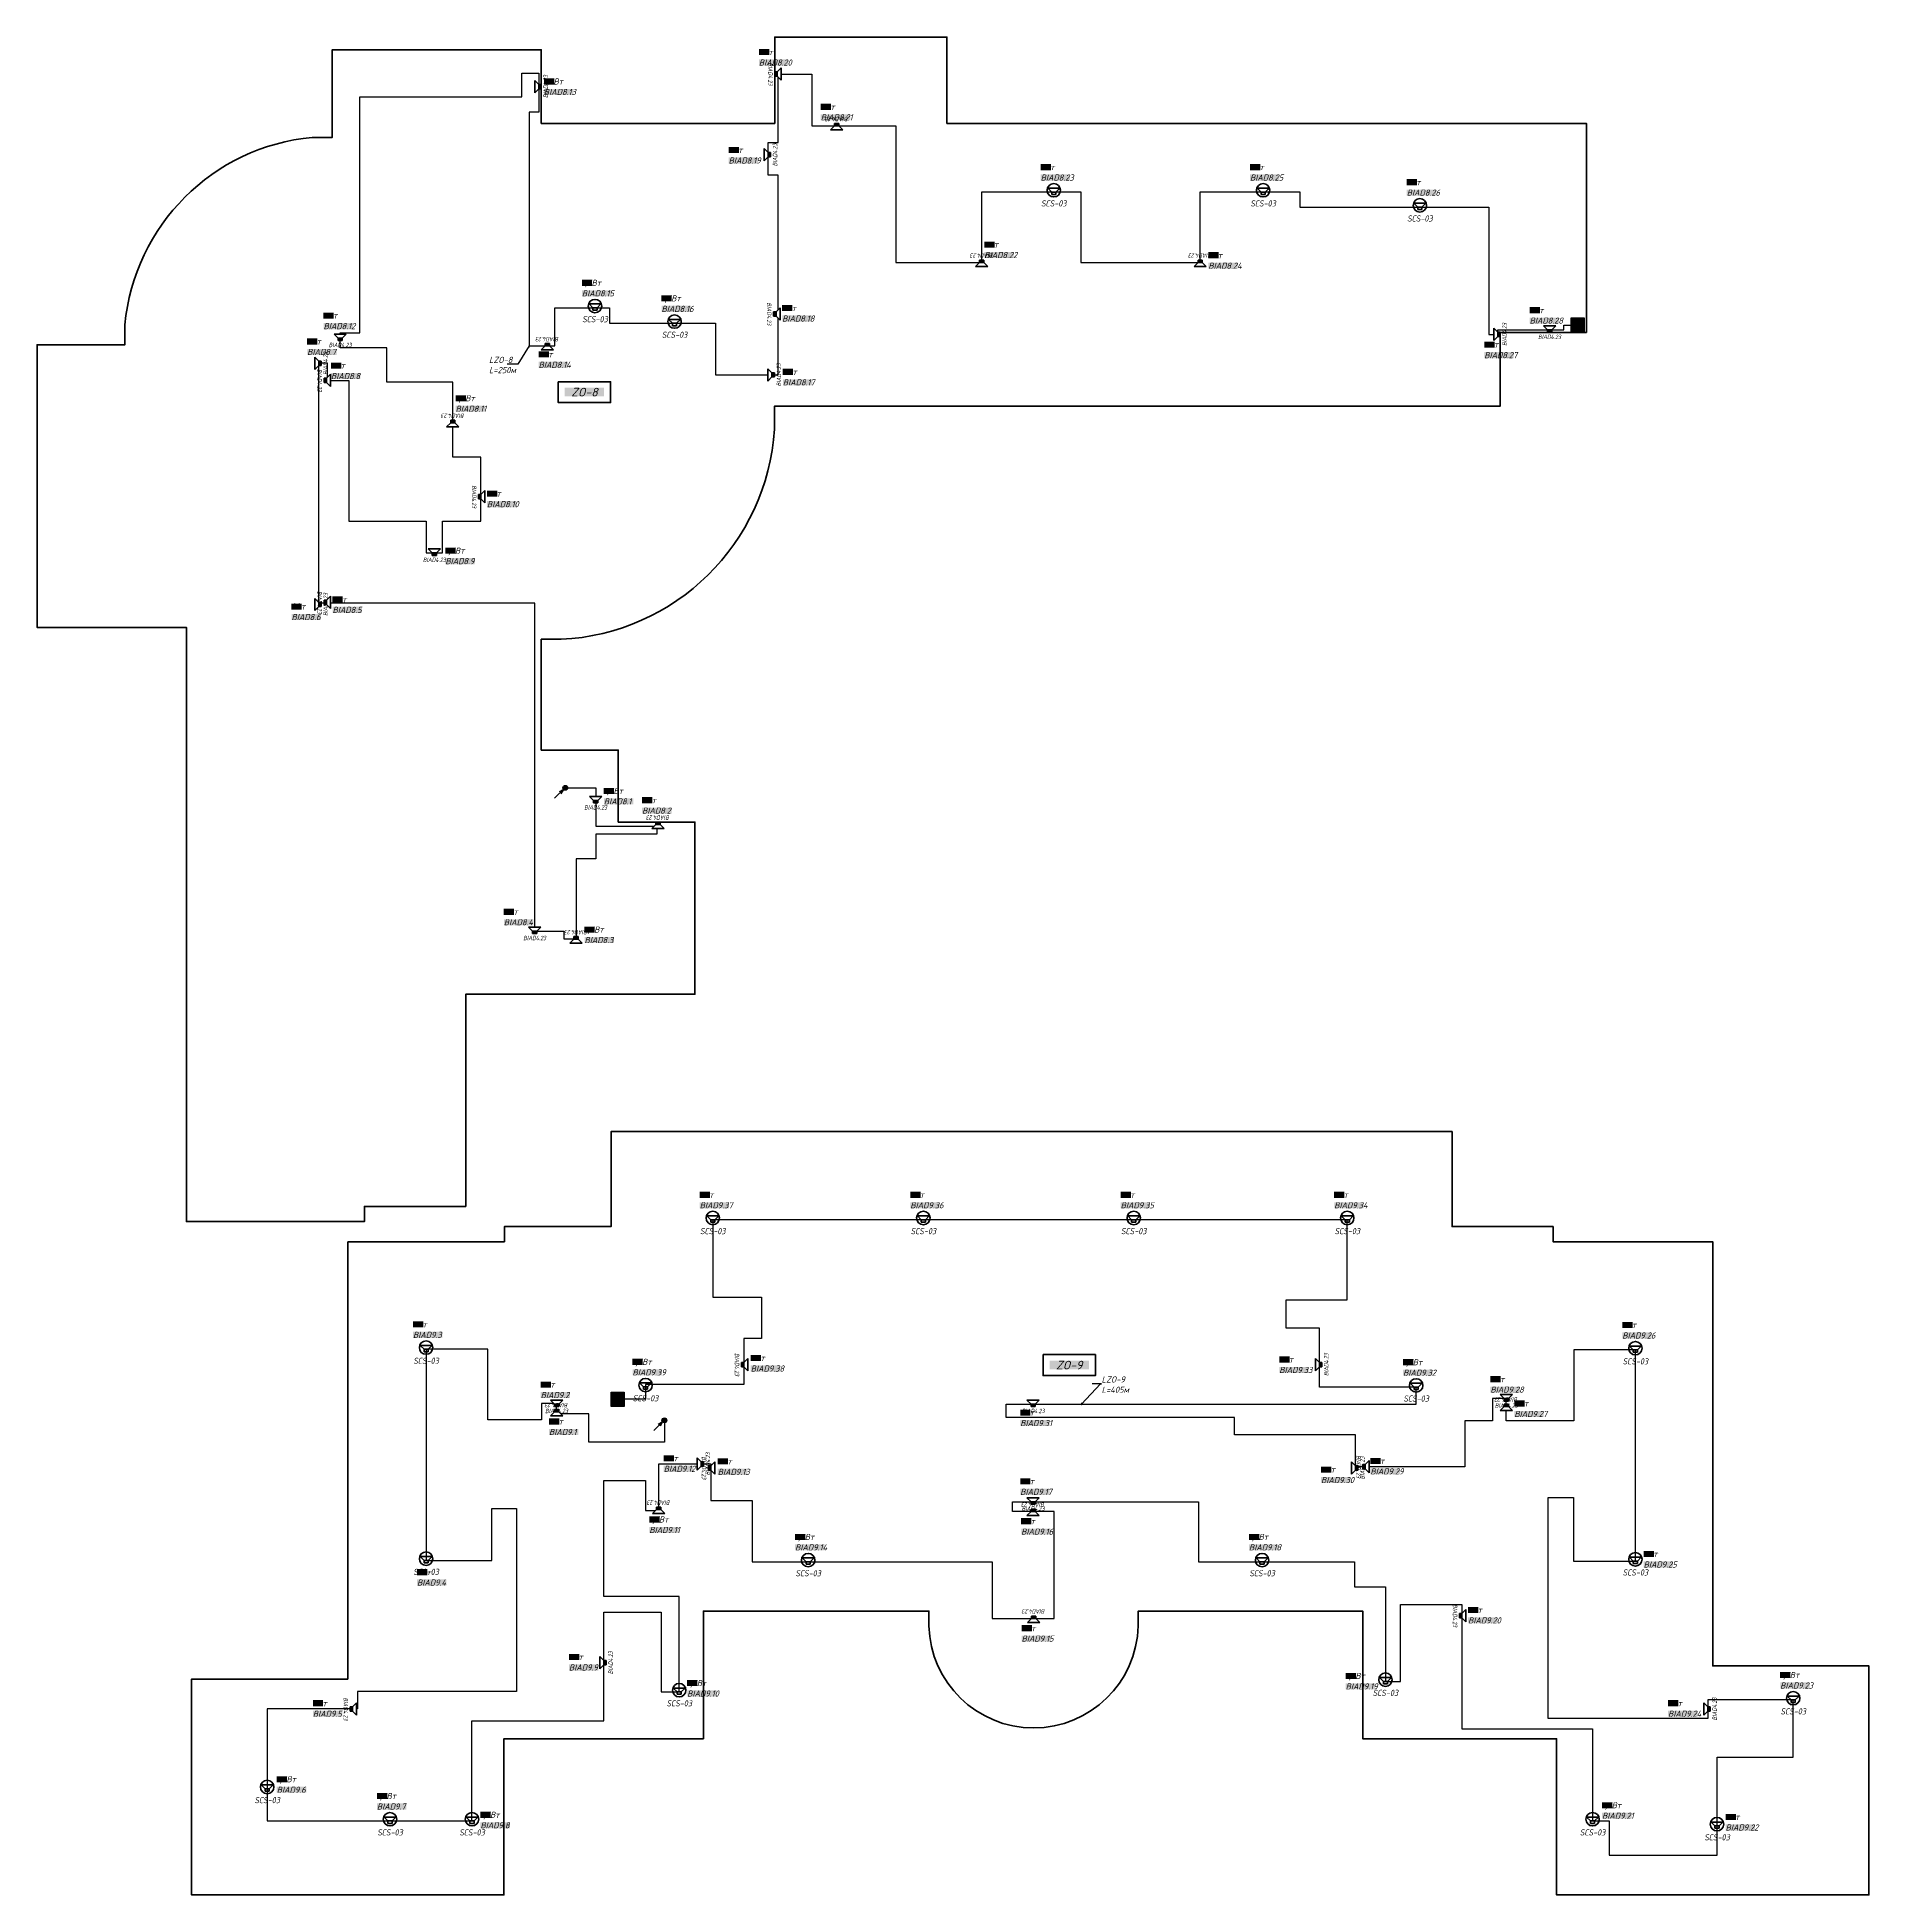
# Model space of a CAD drawing. Extents: x -36024 to 901374, y -269512 to -2349.
# Drawn here: x 565870 to 640366, y -124030 to -48475 of the extents above; entities that cross this region are included whole.
import ezdxf
from ezdxf import colors
from ezdxf.entities.mleader import LeaderData, LeaderLine
from ezdxf.enums import TextEntityAlignment as Align
from ezdxf.math import Vec2, Vec3

# ---------------------------------------------------------------- set-up
doc = ezdxf.new("R2010")
doc.units = 0
doc.header["$LTSCALE"] = 100
doc.set_wipeout_variables(frame=1)
doc.linetypes.add('CONTI', pattern=[0])
doc.layers.get('Defpoints').update_dxf_attribs({"color": 42})
for name, color, linetype in [('_1', 7, 'Continuous'), ('_СОУЭ_Аннотации', 7, 'Continuous'), ('ODG - Проводка', 3, 'Continuous')]:
    doc.layers.add(name, color=color, linetype=linetype)
for name, color, linetype, lineweight in [('_13_СОУЭ_линии', 5, 'Continuous', 70), ('_СОУЭ Оповещение_речевое', 7, 'Continuous', 30), ('НО Оповещатели Речь', 5, 'Continuous', 50), ('Радио', 5, 'Continuous', 30)]:
    doc.layers.add(name, color=color, linetype=linetype, lineweight=lineweight)
doc.styles.add('OlympDesign', font='isocpeui.ttf', dxfattribs={"height": 250})
doc.linetypes.add('Открыто в трубе', pattern='A,2,[1,BDG_GOST,S=1,R=0,X=0,Y=0],-4', length=6)

msp = doc.modelspace()

# ---------------------------------------------------------------- texts
at = {"layer": '_СОУЭ_Аннотации', "color": 7, "linetype": 'Открыто в трубе', "lineweight": 60, "ltscale": 100, "style": 'OlympDesign', "bg_fill": 1, "box_fill_scale": 1, "bg_fill_color": 7, "bg_fill_true_color": 16777215, "bg_fill_transparency": 0}
for s, insert, char_height, width, attachment_point in [('6Вт', (595223.2, -48957, 0), 250, 418.76, 1), ('1,5Вт', (586478.8, -50153), 250, 418.76, 1), ('3Вт', (593991.8, -52940.3), 250, 418.76, 1), ('3Вт', (606683.3, -53634.8), 250, 418.76, 1), ('3Вт', (615196.1, -53634.8), 250, 418.76, 1), ('3Вт', (621572.6, -54247.2), 250, 418.76, 1), ('1,5Вт', (588024, -58343.3), 250, 418.76, 1), ('3Вт', (577516.1, -59678), 250, 418.76, 1), ('1,5Вт', (591261.7, -58975.3), 250, 418.76, 1), ('6Вт', (626568.5, -59453.1, 0), 250, 418.76, 1), ('1,5Вт', (582887.4, -63037, 0), 250, 418.76, 1), ('ZO-8', (588129, -62912), 350, 1602.162, 5), ('6Вт', (590473.2, -79382, 0), 250, 418.76, 1), ('6Вт', (584849.2, -83922.7, 0), 250, 418.76, 1), ('3Вт', (592814.8, -95433.3), 250, 418.76, 1), ('3Вт', (601379.8, -95433.3), 250, 418.76, 1), ('3Вт', (609934.8, -95433.3), 250, 418.76, 1), ('3Вт', (618619.8, -95433.3), 250, 418.76, 1), ('3Вт', (581154.8, -100704.5), 250, 418.76, 1), ('3Вт', (630337.3, -100729.5), 250, 418.76, 1), ('1,5Вт', (590082.5, -102229.3), 250, 418.76, 1), ('ZO-9', (607845.1, -102483.1), 350, 1602.162, 5), ('6Вт', (616387.2, -102131.8, 0), 250, 418.76, 1), ('1,5Вт', (621422.1, -102241.8), 250, 418.76, 1), ('6Вт', (586348.2, -103152, 0), 250, 418.76, 1), ('6Вт', (624973.2, -102932, 0), 250, 418.76, 1), ('6Вт', (591353.4, -106151.1, 0), 250, 418.76, 1), ('3Вт', (605851, -107086.6, 0), 250, 418.76, 1), ('6Вт', (618086.5, -106608.6, 0), 250, 418.76, 1), ('1,5Вт', (596694.7, -109347.2), 250, 418.76, 1), ('1,5Вт', (615154, -109347.2), 250, 418.76, 1), ('3Вт', (631205.3, -110044.8), 250, 418.76, 1), ('3Вт', (581318.8, -110778.1), 250, 418.76, 1), ('6Вт', (587497.7, -114231, 0), 250, 418.76, 1), ('1,5Вт', (592306.3, -115292.4), 250, 418.76, 1), ('1,5Вт', (619087.2, -115002.4), 250, 418.76, 1), ('1,5Вт', (636757.5, -114965.7), 250, 418.76, 1), ('6Вт', (577082.7, -116111.5, 0), 250, 418.76, 1), ('6Вт', (632198.9, -116111.5, 0), 250, 418.76, 1), ('1,5Вт', (575615.4, -119203.9), 250, 418.76, 1), ('1,5Вт', (579687.3, -119887.2), 250, 418.76, 1), ('1,5Вт', (583896.5, -120650.8), 250, 418.76, 1), ('1,5Вт', (629513.7, -120260.7), 250, 418.76, 1), ('3Вт', (634538.6, -120739.7), 250, 418.76, 1)]:
    msp.add_mtext(s, dxfattribs=dict(at, insert=insert, char_height=char_height, width=width, attachment_point=attachment_point))
at = {"layer": '_СОУЭ_Аннотации', "char_height": 250, "width": 1197.062, "attachment_point": 1, "style": 'OlympDesign', "bg_fill": 1, "box_fill_scale": 1, "bg_fill_color": 7, "bg_fill_true_color": 16777215, "bg_fill_transparency": 0}
for s, insert in [('BIAD8.13', (586481.2, -50578.3, 0)), ('BIAD8.19', (593994.1, -53365.6, 0)), ('BIAD8.23', (606685.6, -54060.1, 0)), ('BIAD8.25', (615198.5, -54060.1, 0)), ('BIAD8.26', (621574.9, -54672.5, 0)), ('BIAD8.15', (588026.3, -58768.7, 0)), ('BIAD8.16', (591264, -59400.6, 0)), ('BIAD8.12', (577518.5, -60103.4, 0)), ('BIAD8.14', (586265.8, -61675, 0)), ('BIAD9.37', (592817.1, -95858.7, 0)), ('BIAD9.36', (601382.1, -95858.7, 0)), ('BIAD9.35', (609937.1, -95858.7, 0)), ('BIAD9.34', (618622.1, -95858.7, 0)), ('BIAD9.3', (581157.1, -101129.9, 0)), ('BIAD9.26', (630339.6, -101154.9, 0)), ('BIAD9.39', (590084.8, -102654.7, 0)), ('BIAD9.32', (621424.5, -102667.2, 0)), ('BIAD9.1', (586689.8, -105079, 0)), ('BIAD9.11', (590768.8, -109063.7, 0)), ('BIAD9.16', (605890.5, -109132.3, 0)), ('BIAD9.14', (596697.1, -109772.6, 0)), ('BIAD9.18', (615156.3, -109772.6, 0)), ('BIAD9.25', (631207.6, -110470.2, 0)), ('BIAD9.4', (581321.1, -111203.5, 0)), ('BIAD9.15', (605908.5, -113482.3, 0)), ('BIAD9.19', (619089.5, -115427.8, 0)), ('BIAD9.23', (636759.8, -115391.1, 0)), ('BIAD9.10', (592308.6, -115717.8, 0)), ('BIAD9.6', (575617.7, -119629.3, 0)), ('BIAD9.7', (579689.7, -120312.6, 0)), ('BIAD9.21', (629516, -120686.1, 0)), ('BIAD9.8', (583898.8, -121076.2, 0)), ('BIAD9.22', (634540.9, -121165.1, 0))]:
    msp.add_mtext(s, dxfattribs=dict(at, insert=insert))

# ---------------------------------------------------------------- blocks, each defined once
blk = doc.blocks.new('*U75')
at = {"layer": 'НО Оповещатели Речь', "color": 5}
for p, q in [((-84, -184), (-242, -26)), ((-242, -26), (242, -26)), ((-84, -184), (84, -184)), ((-84, -281), (-84, -184)), ((84, -281), (-84, -281)), ((84, -184), (242, -26)), ((84, -281), (84, -184))]:
    blk.add_line(p, q, dxfattribs=at)
blk.add_circle((0, -114), 273, dxfattribs=at)
at = {"layer": 'Defpoints', "lineweight": 50, "ltscale": 100, "style": 'OlympDesign', "width": 0.8}
blk.add_text('SСS-03', height=250, dxfattribs=at).set_placement((0, -649), align=Align.MIDDLE_CENTER)
blk = doc.blocks.new('*U74')
at = {"color": 5}
blk.add_wipeout([(-348, 366), (348, 366), (121, 140), (121, 0), (-121, 0), (-121, 140)], dxfattribs=at).dxf.layer = 'НО Оповещатели Речь'
at = {"layer": 'НО Оповещатели Речь'}
h = blk.add_hatch(color=5, dxfattribs=at)
h.dxf.hatch_style = 1
h.set_gradient(color1=(0, 0, 255), color2=(0, 0, 255), tint=1)
h.paths.add_polyline_path([(-121, 0), (121, 0), (121, 140), (-121, 140)])
at = {"layer": 'НО Оповещатели Речь', "color": 5}
for p, q in [((-121, 140), (-348, 366)), ((-348, 366), (348, 366)), ((121, 140), (-121, 140)), ((-121, 140), (-121, 0)), ((-121, 0), (121, 0)), ((121, 140), (348, 366)), ((121, 0), (121, 140))]:
    blk.add_line(p, q, dxfattribs=at)
at = {"layer": 'Defpoints', "lineweight": 50, "ltscale": 100, "style": 'OlympDesign', "width": 0.8}
blk.add_text('BIAD4.23', height=250, dxfattribs=at).set_placement((0, -250), align=Align.MIDDLE_CENTER)
blk = doc.blocks.new('*U90')
at = {"layer": 'ODG - Проводка'}
h = blk.add_hatch(color=0, dxfattribs=at)
edge = h.paths.add_edge_path()
edge.add_arc((0, 0), 50, 0, 360)
at = {"layer": 'ODG - Проводка', "color": 0}
for points in [[(0, 0), (212, 212)], [(35, 35), (85, 122)], [(35, 35), (122, 85)]]:
    blk.add_lwpolyline(points, dxfattribs=at)
blk.add_circle((0, 0), 50, dxfattribs=at)
blk = doc.blocks.new('SFT-2300-М')
at = {"true_color": 0xffffff}
h = blk.add_hatch(color=7, dxfattribs=at)
h.dxf.hatch_style = 1
h.paths.add_polyline_path([(250, 292), (-274, 292), (-274, -295), (250, -295)])
at = {"layer": '_1', "lineweight": 30}
h = blk.add_hatch(color=5, dxfattribs=at)
h.dxf.hatch_style = 1
h.paths.add_polyline_path([(177, -2, 1), (-202, -2, 1)])
at = {"color": 5, "lineweight": 30}
blk.add_lwpolyline([(-274, 292), (250, 292), (250, -295), (-274, -295)], close=True, dxfattribs=at)
blk.add_circle((-12, -2), 189, dxfattribs=at)
blk = doc.blocks.new('_ArchTick')
at = {"color": 0, "linetype": 'ByBlock', "const_width": 0.15}
blk.add_lwpolyline([(-0.5, -0.5), (0.5, 0.5)], dxfattribs=at)

# ---------------------------------------------------------------- linework, layer by layer
at = {"layer": '_13_СОУЭ_линии', "color": 5, "lineweight": 30}
for points in [[(587350.4, -79005.6), (588585.4, -79005.6), (588585.4, -80563.2), (591078.6, -80563.2), (591078.6, -80887.1), (588585.4, -80887.1), (588585.4, -81887.6), (587788.3, -81887.6), (587788.3, -85155.1), (587300.3, -85155.1), (587300.3, -84851.8), (586109, -84851.8), (586109, -71497.7), (577320.1, -71497.7), (577320.1, -61719.3), (577668.5, -61719.3), (577668.5, -62438.4), (578551.1, -62438.4), (578551.1, -68158.5), (581693.4, -68158.5), (581693.4, -69453.9), (582356.8, -69453.9), (582356.8, -68158.5), (583920.9, -68158.5), (583920.9, -65561.1), (582775.5, -65561.1), (582775.5, -62510.2), (580094.8, -62510.2), (580094.8, -61106.1), (578194, -61106.1), (578194, -60506.3), (578994.3, -60506.3), (578994.3, -50899.8), (585577.2, -50899.8), (585577.2, -49933.7), (586270.1, -49933.7), (586270.1, -51531.2), (585877.8, -51531.2), (585877.8, -61035.2), (586919.5, -61035.2), (586919.5, -59480.9), (589149, -59480.9), (589149, -60112.9), (593457.7, -60112.9), (593457.7, -62209.8), (596002.2, -62209.8), (596002.2, -54083.2), (595620.5, -54083.2), (595620.5, -54083.2), (595600.1, -54083.2), (595600.1, -52764.7), (596002.2, -52764.7), (596002.2, -49974.8), (597374.7, -49974.8), (597374.7, -52085.2), (600791.1, -52085.2), (600791.1, -57640.3), (604285.5, -57640.3), (604285.5, -54772.4), (608310.9, -54772.4), (608310.9, -57640.3), (613170.8, -57640.3), (613170.8, -54772.4), (617229.9, -54772.4), (617229.9, -55384.8), (624916, -55384.8), (624916, -60565.5), (625270.1, -60565.5), (625270.1, -60384.4), (627957.9, -60384.4), (627957.9, -60182.2), (628262.5, -60182.2)], [(591380, -104729.3), (591380, -105614.5), (588306.5, -105614.5), (588306.5, -104462.8), (586995.6, -104462.8), (586995.6, -104039.5), (586378.4, -104039.5), (586378.4, -104710.5), (584202.1, -104710.5), (584202.1, -101842.1), (581688, -101842.1), (581688, -110425), (584366.3, -110425), (584366.3, -108317.9), (585370.1, -108317.9), (585370.1, -115764), (578900.6, -115764), (578900.6, -116469.8), (575225.6, -116469.8), (575225.6, -121024.8), (583555.6, -121024.8), (583555.6, -116954.2), (588915.2, -116954.2), (588915.2, -112531.6), (591247.2, -112531.6), (591247.2, -115774.8), (591984.5, -115774.8), (591984.5, -111901.5), (588915.2, -111901.5), (588915.2, -107184.4), (590605.4, -107184.4), (590605.4, -108397.9), (591148.9, -108397.9), (591148.9, -106502.3), (593270.9, -106502.3), (593270.9, -107995.1), (594949, -107995.1), (594949, -110484.8), (604707.9, -110484.8), (604707.9, -112790.2), (607230.8, -112790.2), (607230.8, -108440.2), (605543.7, -108440.2), (605543.7, -108039.4), (613097.6, -108039.4), (613097.6, -110484.8), (619450.6, -110484.8), (619450.6, -111506.9), (620705.1, -111506.9), (620705.1, -115349.2), (621324.6, -115349.2), (621324.6, -112220.5), (623816, -112220.5), (623816, -117279.6), (629130.6, -117279.6), (629130.6, -121024.8), (629806.7, -121024.8), (629806.7, -122422.3), (634190.6, -122422.3), (634190.6, -118425.3), (637290.7, -118425.3), (637290.7, -116103.3), (633815.2, -116103.3), (633815.2, -116853.1), (627319.3, -116853.1), (627319.3, -107869.9), (628359.4, -107869.9), (628359.4, -110452.3), (630870.6, -110452.3), (630870.6, -101867.1), (628371.5, -101867.1), (628371.5, -104753.5), (625620.6, -104753.5), (625620.6, -103849.4), (625054.1, -103849.4), (625054.1, -104753.5), (623930.2, -104753.5), (623930.2, -106615.4), (619485.2, -106615.4), (619485.2, -105327.2), (614567.3, -105327.2), (614567.3, -104610), (605283.1, -104610), (605283.1, -104069.4), (621955.4, -104069.4), (621955.4, -103379.4), (618017.6, -103379.4), (618017.6, -100985.8), (616669.1, -100985.8), (616669.1, -99824.5), (619153.1, -99824.5), (619153.1, -96570.9), (593348.1, -96570.9), (593348.1, -99718.7), (595330.1, -99718.7), (595330.1, -101408.6), (594613.5, -101408.6), (594613.5, -103271.1), (590615.7, -103271.1), (590615.7, -103876.1), (589739.9, -103876.1)]]:
    msp.add_lwpolyline(points, dxfattribs=at)
at = {"layer": '_СОУЭ_Аннотации', "color": 67, "linetype": 'CONTI', "lineweight": 60, "ltscale": 100, "true_color": 0x727430}
msp.add_lwpolyline([(577060.5, -52551.5), (577870.5, -52551.5), (577870.5, -48984.8), (586370.5, -48984.8), (586370.5, -51984.8), (595870.5, -51984.8), (595870.5, -48474.8), (602870.5, -48474.8), (602870.5, -51984.8), (628880.5, -51984.8), (628880.5, -60484.8), (625370.5, -60484.8), (625370.5, -63484.8), (595855.5, -63484.8), (595855.5, -64424.8, -0.3823436), (587180.4, -72966.1), (586370.4, -72966.1), (586370.4, -77469.8), (589500.4, -77469.8), (589500.4, -80399.8), (592620.5, -80399.8), (592620.5, -87399.8), (588391, -87399.8), (583300.4, -87399.8), (583300.4, -96027.4), (579180.6, -96027.4), (579180.6, -96649.8), (571940.4, -96649.9), (571940.4, -72484.8), (565870.5, -72484.8), (565870.5, -60984.8), (569437.2, -60984.8), (569437.2, -60174.8, -0.3603729)], format="xyb", close=True, dxfattribs=at)
at = {"layer": '_СОУЭ_Аннотации', "color": 1, "linetype": 'CONTI', "lineweight": 60, "ltscale": 100}
for points in [[(587065.8, -62487.7), (589192.1, -62487.7), (589192.1, -63336.2), (587065.8, -63336.2)], [(606782, -102058.8), (608908.2, -102058.8), (608908.2, -102907.3), (606782, -102907.3)]]:
    msp.add_lwpolyline(points, close=True, dxfattribs=at)
at = {"layer": '_СОУЭ_Аннотации', "color": 67, "linetype": 'CONTI', "lineweight": 60, "ltscale": 100, "true_color": 0x727430}
msp.add_lwpolyline([(578500.5, -97469.4), (578500.5, -115254.8), (572150.5, -115254.8), (572150.6, -124029.8), (584850.6, -124029.8), (584850.6, -117679.8), (592970.6, -117679.8), (592970.6, -112489.8), (602140.1, -112489.8), (602140.1, -113089.8, 0.9753084), (610650.3, -113089.8), (610650.3, -112489.8), (619785.6, -112489.8), (619785.6, -117679.8), (627665.6, -117679.8), (627665.6, -124029.8), (640365.6, -124029.8), (640365.6, -114719.8), (634015.6, -114719.8), (634015.6, -97469.4), (627525.6, -97469.4), (627525.6, -96849.8), (623415.6, -96849.8), (623415.6, -92984.8), (589215.6, -92984.8), (589215.6, -96849.8), (584875.6, -96849.8), (584875.5, -97469.4), (578500.6, -97469.4)], format="xyb", dxfattribs=at)

# ---------------------------------------------------------------- block references
for p in [(628536.9, -60180.6), (589490, -103874.5)]:
    msp.add_blockref('SFT-2300-М', p)
at = {"layer": '_СОУЭ Оповещение_речевое', "color": 4, "lineweight": 50}
for p in [(607216.5, -54588.7), (615729.4, -54588.7), (622105.8, -55201.1), (588557.2, -59297.2), (591794.9, -59929.2), (593348.1, -96387.2), (601913.1, -96387.2), (610468, -96387.2), (619153.1, -96387.2), (581688, -101658.4), (630870.6, -101683.4), (590615.7, -103183.2), (621955.4, -103195.7), (581688.1, -110243.6), (597228, -110301.1), (615687.3, -110301.1), (630870.6, -110268.6), (591984.5, -115591.1), (620705.1, -115165.5), (637290.7, -115919.6), (575225.6, -119528.6), (580220.6, -120841.1), (583555.6, -120841.1), (629130.6, -120841.1), (634190.6, -121041.1)]:
    msp.add_blockref('*U75', p, dxfattribs=at)
at = {"layer": 'Радио', "xscale": 2, "yscale": 2, "zscale": 2, "rotation": 178.7329526101915}
for p in [(587350.4, -79005.6), (587350.4, -79005.6), (591380, -104729.3), (591380, -104729.3)]:
    msp.add_blockref('*U90', p, dxfattribs=at)

msp.set_redraw_order([(e.dxf.handle, doc.entitydb.next_handle()) for e in msp.query("TEXT MTEXT ATTDEF DIMENSION ARC_DIMENSION")])  # texts and dimensions are drawn at this point

# ---------------------------------------------------------------- next in the draw order: block references
at = {"layer": '_СОУЭ Оповещение_речевое', "color": 4, "lineweight": 50, "xscale": 0.71930163509888, "yscale": 0.71930163509888, "zscale": 0.71930163509888}
for p, rotation in [((595870.5, -49974.8), 270), ((586370.5, -50484.8), 90), ((598385.5, -51984.8), 180), ((595700.5, -53259.8), 90), ((604285.5, -57539.9), 180), ((613170.8, -57539.9), 180), ((595820.5, -59731.1), 270), ((625370.5, -60565.5), 90), ((586620.5, -60934.8), 180), ((577420.5, -61745.3), 89.99999999999999), ((595855.5, -62209.8), 89.99999999999999), ((582775.5, -64054.8), 180), ((583820.5, -67164.5), 270), ((577420.5, -71549.3), 89.99999999999999), ((591120.5, -80399.8), 180), ((587788.3, -85054.7), 180), ((594513.1, -102462.5), 270), ((618118, -102462.5), 89.99999999999999), ((593170.6, -106665.4), 270), ((619585.6, -106665.4), 89.99999999999999), ((591148.9, -108259.8), 180), ((606395.6, -112689.8), 180), ((623715.6, -112676.3), 270), ((589015.6, -114589.2), 89.99999999999999), ((578600.6, -116469.8), 270), ((633915.6, -116469.8), 89.99999999999999)]:
    msp.add_blockref('*U74', p, dxfattribs=dict(at, rotation=rotation))
for p in [(627380.5, -60484.8), (582024.7, -69554.3), (588585.4, -79619.8), (586105.8, -84934.7), (586995.6, -104169.8), (606377.6, -104169.8), (625620.6, -103949.8), (606377.6, -108139.8)]:
    msp.add_blockref('*U74', p, dxfattribs=at)

# ---------------------------------------------------------------- next in the draw order: leaders
ml = msp.add_multileader_mtext('Standard')
ml.set_content('LZO-9^JL=405м', color=256, style='OlympDesign')
ml.set_leader_properties(color=256, linetype='ByLayer', lineweight=-1)
ml.set_arrow_properties(name='ARCHTICK')
ml.build(insert=Vec2(0, 0))
ml.multileader.update_dxf_attribs({"text_left_attachment_type": 6, "text_right_attachment_type": 6, "dogleg_length": 50, "arrow_head_size": 100})
ctx = ml.context
ctx.base_point, ctx.char_height, ctx.arrow_head_size, ctx.landing_gap_size, ctx.plane_origin = Vec3(609162.8, -103244), 250, 100, 0, Vec3(608171.9, -103738.5)
ctx.left_attachment, ctx.right_attachment = 6, 6
notes = []
notes.append((ctx, [(1, (1, 1, 0), (609112.8, -103244), (1, 0), 50, [(0, [(608338.3, -104069.4)], 0, [])])]))
ctx.mtext.insert, ctx.mtext.width, ctx.mtext.flow_direction = Vec3(609162.8, -102944), 383.666, 5
ctx.mtext.has_bg_fill, ctx.mtext.bg_color, ctx.mtext.bg_scale_factor, ctx.mtext.bg_transparency, ctx.mtext.use_window_bg_color = 1, -1027028792, 1.5, 0, 1
for ctx, leaders in notes:
    for number, flags, end, landing, length, lines in leaders:
        leader = LeaderData()
        leader.index, (leader.has_last_leader_line, leader.has_dogleg_vector, leader.attachment_direction) = number, flags
        leader.last_leader_point, leader.dogleg_vector, leader.dogleg_length = Vec3(end), Vec3(landing), length
        for number, points, colour, breaks in lines:
            line = LeaderLine()
            line.index, line.vertices, line.color, line.breaks = number, Vec3.list(points), colors.encode_raw_color(colour), breaks
            leader.lines.append(line)
        ctx.leaders.append(leader)

# ---------------------------------------------------------------- next in the draw order: block references
for p, rotation in [((577540.5, -62434.8), 270), ((577540.5, -71464.5), 270), ((586995.6, -104289.8), 180), ((625620.6, -104069.8), 180), ((592970.6, -106502.3), 89.99999999999999), ((619785.6, -106615.4), 270), ((606377.6, -108339.8), 180)]:
    msp.add_blockref('*U74', p, dxfattribs=dict(at, rotation=rotation))

# ---------------------------------------------------------------- next in the draw order: texts
at = {"layer": '_СОУЭ_Аннотации', "char_height": 250, "width": 1197.062, "attachment_point": 1, "style": 'OlympDesign', "bg_fill": 1, "box_fill_scale": 1, "bg_fill_color": 7, "bg_fill_true_color": 16777215, "bg_fill_transparency": 0}
for s, insert in [('BIAD8.20', (595225.5, -49382.4, 0)), ('BIAD8.21', (597740.5, -51610.8, 0)), ('BIAD8.22', (604394.1, -57212.2, 0)), ('BIAD8.24', (613504.5, -57644.8, 0)), ('BIAD8.18', (596171.4, -59794.1, 0)), ('BIAD8.28', (626570.8, -59878.5, 0)), ('BIAD8.7', (576853, -61152.9, 0)), ('BIAD8.27', (624725.5, -61283.9, 0)), ('BIAD8.17', (596199.6, -62388.8, 0)), ('BIAD8.11', (582889.7, -63462.4, 0)), ('BIAD8.10', (584164.6, -67343.5, 0)), ('BIAD8.9', (582473, -69661.3, 0)), ('BIAD8.1', (588919.4, -79431.9, 0)), ('BIAD8.2', (590475.5, -79807.4, 0)), ('BIAD8.4', (584851.5, -84348.1, 0)), ('BIAD8.3', (588132.4, -85073.4, 0)), ('BIAD9.38', (594894.3, -102498.9, 0)), ('BIAD9.33', (616389.5, -102557.1, 0)), ('BIAD9.31', (605853.3, -104717.2)), ('BIAD9.20', (624067.4, -112743.4, 0)), ('BIAD9.9', (587500, -114656.3, 0)), ('BIAD9.5', (577085, -116536.9, 0)), ('BIAD9.24', (632201.2, -116536.9, 0))]:
    msp.add_mtext(s, dxfattribs=dict(at, insert=insert))
at = {"layer": '_СОУЭ_Аннотации', "color": 7, "linetype": 'Открыто в трубе', "lineweight": 60, "ltscale": 100, "char_height": 250, "width": 418.76, "attachment_point": 1, "style": 'OlympDesign', "bg_fill": 1, "box_fill_scale": 1, "bg_fill_color": 7, "bg_fill_true_color": 16777215, "bg_fill_transparency": 0}
for s, insert in [('6Вт', (597738.2, -51185.5, 0)), ('3Вт', (604391.8, -56786.9, 0)), ('3Вт', (613502.1, -57219.4, 0)), ('6Вт', (596169, -59368.8, 0)), ('3Вт', (576850.7, -60727.5, 0)), ('6Вт', (624723.2, -60858.6, 0)), ('6Вт', (586263.4, -61249.6, 0)), ('6Вт', (596197.2, -61963.5, 0)), ('3Вт', (584162.2, -66918.2, 0)), ('1,5Вт', (582470.6, -69236, 0)), ('3Вт', (576214.6, -71509, 0)), ('1,5Вт', (588917.1, -79006.5, 0)), ('1,5Вт', (588130.1, -84648, 0)), ('6Вт', (594891.9, -102073.5, 0)), ('3Вт', (605851, -104291.8, 0)), ('1,5Вт', (590766.5, -108638.3, 0)), ('6Вт', (624065.1, -112318, 0)), ('3Вт', (605906.2, -113057, 0))]:
    msp.add_mtext(s, dxfattribs=dict(at, insert=insert))

# ---------------------------------------------------------------- next in the draw order: block references
at = {"layer": '_СОУЭ Оповещение_речевое', "color": 4, "lineweight": 50, "xscale": 0.71930163509888, "yscale": 0.71930163509888, "zscale": 0.71930163509888}
msp.add_blockref('*U74', (578194, -60814.8), dxfattribs=at)

# ---------------------------------------------------------------- next in the draw order: texts
at = {"layer": '_СОУЭ_Аннотации', "color": 7, "linetype": 'Открыто в трубе', "lineweight": 60, "ltscale": 100, "char_height": 250, "width": 418.76, "attachment_point": 1, "style": 'OlympDesign', "bg_fill": 1, "box_fill_scale": 1, "bg_fill_color": 7, "bg_fill_true_color": 16777215, "bg_fill_transparency": 0}
for s, insert in [('6Вт', (577819.4, -61709.1, 0)), ('6Вт', (577882.2, -71218.2, 0)), ('6Вт', (625946.4, -103921.2, 0)), ('6Вт', (586687.5, -104653.6, 0)), ('6Вт', (593549.4, -106276.5, 0)), ('6Вт', (620092.5, -106257.1, 0)), ('3Вт', (605888.2, -108707, 0))]:
    msp.add_mtext(s, dxfattribs=dict(at, insert=insert))
at = {"layer": '_СОУЭ_Аннотации', "char_height": 250, "width": 1197.062, "attachment_point": 1, "style": 'OlympDesign', "bg_fill": 1, "box_fill_scale": 1, "bg_fill_color": 7, "bg_fill_true_color": 16777215, "bg_fill_transparency": 0}
for s, insert in [('BIAD8.8', (577821.7, -62134.4, 0)), ('BIAD8.5', (577884.6, -71643.5, 0)), ('BIAD8.6', (576216.9, -71934.3, 0)), ('BIAD9.28', (624975.6, -103357.4, 0)), ('BIAD9.2', (586350.6, -103577.4, 0)), ('BIAD9.27', (625948.8, -104346.5, 0)), ('BIAD9.12', (591355.8, -106576.5, 0)), ('BIAD9.13', (593551.7, -106701.8, 0)), ('BIAD9.30', (618088.9, -107034, 0)), ('BIAD9.29', (620094.8, -106682.5, 0)), ('BIAD9.17', (605853.3, -107512))]:
    msp.add_mtext(s, dxfattribs=dict(at, insert=insert))

# ---------------------------------------------------------------- next in the draw order: leaders
ml = msp.add_multileader_mtext('Standard')
ml.set_content('LZO-8^JL=250м', color=256, style='OlympDesign')
ml.set_leader_properties(color=256, linetype='ByLayer', lineweight=-1)
ml.set_arrow_properties(name='ARCHTICK')
ml.build(insert=Vec2(0, 0))
ml.multileader.update_dxf_attribs({"text_left_attachment_type": 6, "text_right_attachment_type": 6, "dogleg_length": 50, "arrow_head_size": 100})
ctx = ml.context
ctx.base_point, ctx.char_height, ctx.arrow_head_size, ctx.landing_gap_size, ctx.plane_origin = Vec3(584247.9, -61774.7), 250, 100, 0, Vec3(585711.3, -60704.3)
ctx.left_attachment, ctx.right_attachment = 6, 6
notes = []
notes.append((ctx, [(0, (1, 1, 0), (585417.6, -61774.7), (-1, 0), 50, [(0, [(585877.8, -61035.2)], 0, [])])]))
ctx.mtext.insert, ctx.mtext.width, ctx.mtext.flow_direction = Vec3(584247.9, -61474.7), 383.666, 5
ctx.mtext.has_bg_fill, ctx.mtext.bg_color, ctx.mtext.bg_scale_factor, ctx.mtext.bg_transparency, ctx.mtext.use_window_bg_color = 1, -1027028792, 1.5, 0, 1
for ctx, leaders in notes:
    for number, flags, end, landing, length, lines in leaders:
        leader = LeaderData()
        leader.index, (leader.has_last_leader_line, leader.has_dogleg_vector, leader.attachment_direction) = number, flags
        leader.last_leader_point, leader.dogleg_vector, leader.dogleg_length = Vec3(end), Vec3(landing), length
        for number, points, colour, breaks in lines:
            line = LeaderLine()
            line.index, line.vertices, line.color, line.breaks = number, Vec3.list(points), colors.encode_raw_color(colour), breaks
            leader.lines.append(line)
        ctx.leaders.append(leader)

doc.saveas('drawing.dxf')
